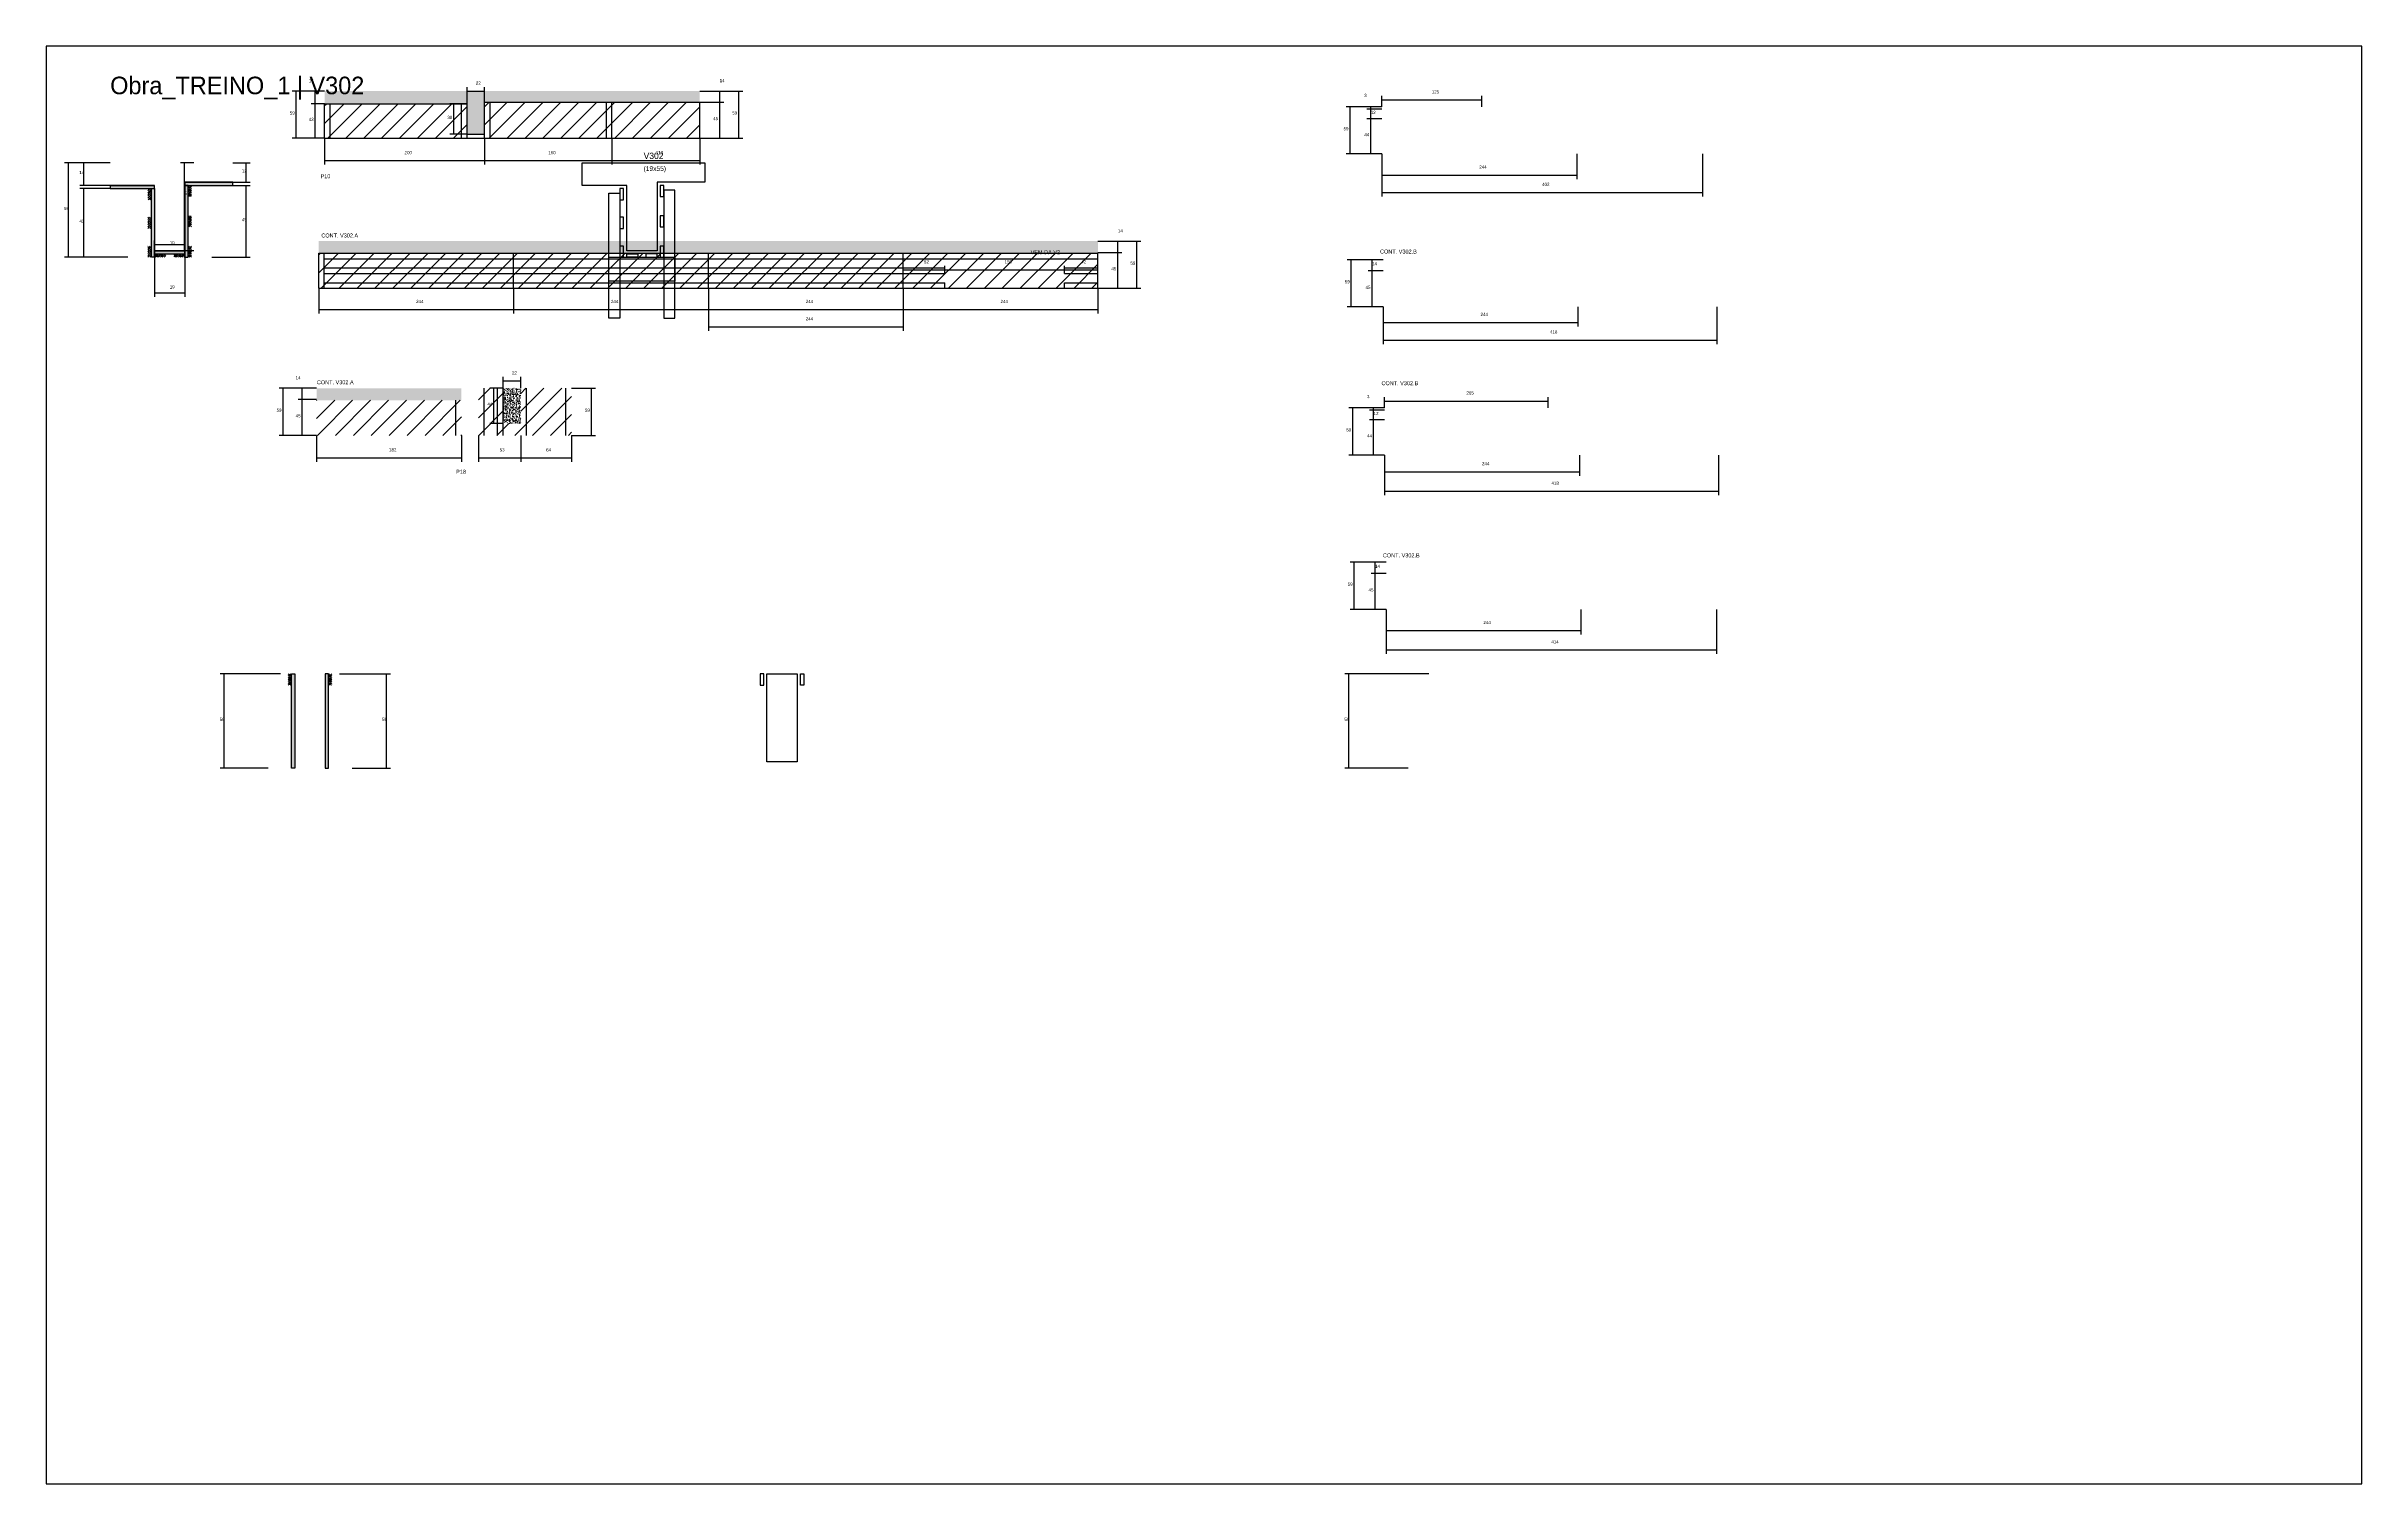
# Model space of a CAD drawing. Header units: metres. Extents: x -41 to 34800, y -36000 to 1848.
# Drawn here: x 5800 to 8700, y 0 to 1800 of the extents above; entities that cross this region are included whole.
import ezdxf

# ---------------------------------------------------------------- set-up
doc = ezdxf.new("R2010")
doc.units = ezdxf.units.M
for name, color, linetype in [('CELL_BORDER', 8, 'Continuous'), ('CONCRETO', 251, 'Continuous'), ('COTA', 4, 'Continuous'), ('Cota Seção (2x)', 4, 'Continuous'), ('Hachura', 253, 'Continuous'), ('LABEL_ID', 3, 'Continuous'), ('Madeira', 126, 'Continuous'), ('NOMENCLATURA', 7, 'Continuous'), ('Painéis', 200, 'Continuous'), ('REAPROVEITAMENTO', 251, 'Continuous'), ('SARR_2.2x7', 40, 'Continuous'), ('SARR_3.5x7', 81, 'Continuous'), ('Texto Seção', 7, 'Continuous')]:
    doc.layers.add(name, color=color, linetype=linetype)

msp = doc.modelspace()

# ---------------------------------------------------------------- hatches: boundary and pattern name
at = {"layer": 'COTA'}
h = msp.add_hatch(dxfattribs=at)
h.set_pattern_fill('AR-CONC', scale=0.03)
h.paths.add_polyline_path([(6349, 1690), (6349, 1730), (6349, 1730), (6618.5, 1730), (6618.5, 1730), (6618.5, 1744), (6618.5, 1744), (6148.5, 1744), (6148.5, 1744), (6148.5, 1728), (6148.5, 1728), (6327, 1728), (6327, 1728), (6327, 1690), (6327, 1690), (6349, 1690)])
h = msp.add_hatch(dxfattribs=at)
h.set_pattern_fill('AR-CONC', scale=0.03)
h.paths.add_polyline_path([(7117.2, 1541), (7117.2, 1556), (7117.2, 1556), (6141.2, 1556), (6141.2, 1556), (6141.2, 1541), (6141.2, 1541), (7117.2, 1541)])
h = msp.add_hatch(dxfattribs=at)
h.set_pattern_fill('AR-CONC', scale=0.03)
h.paths.add_polyline_path([(6138.5, 1371.8), (6138.5, 1356.8), (6138.5, 1356.8), (6320, 1356.8), (6320, 1356.8), (6320, 1371.8), (6320, 1371.8), (6138.5, 1371.8)])
h = msp.add_hatch(dxfattribs=at)
h.set_pattern_fill('AR-CONC', scale=0.03)
h.paths.add_polyline_path([(6394.3, 1327.8), (6394.3, 1371.8), (6394.3, 1371.8), (6372.3, 1371.8), (6372.3, 1371.8), (6372.3, 1327.8), (6372.3, 1327.8), (6394.3, 1327.8)])
at = {"layer": 'Hachura'}
h = msp.add_hatch(color=8, dxfattribs=at)
h.dxf.hatch_style = 1
h.paths.add_polyline_path([(5935.6, 1621.9), (5935.6, 1625.9), (5935.6, 1625.9), (5880, 1625.9), (5880, 1625.9), (5880, 1621.9), (5880, 1621.9), (5935.6, 1621.9)])
h = msp.add_hatch(color=8, dxfattribs=at)
h.dxf.hatch_style = 1
h.paths.add_polyline_path([(6033.6, 1625.9), (6033.6, 1629.9), (6033.6, 1629.9), (5973.6, 1629.9), (5973.6, 1629.9), (5973.6, 1625.9), (5973.6, 1625.9), (6033.6, 1625.9)])
h = msp.add_hatch(color=8, dxfattribs=at)
h.dxf.hatch_style = 1
h.paths.add_polyline_path([(5977.6, 1625.9), (5973.6, 1625.9), (5973.6, 1625.9), (5973.6, 1535.9), (5973.6, 1535.9), (5977.6, 1535.9), (5977.6, 1535.9), (5977.6, 1625.9)])
h = msp.add_hatch(dxfattribs=at)
h.set_pattern_fill('ANSI31', scale=0.5)
h.paths.add_polyline_path([(5977.6, 1611.9), (5982, 1611.9), (5982, 1611.9), (5982, 1625.9), (5982, 1625.9), (5977.6, 1625.9), (5977.6, 1625.9), (5977.6, 1611.9)])
h = msp.add_hatch(dxfattribs=at)
h.set_pattern_fill('ANSI31', scale=0.5)
h.paths.add_polyline_path([(5927.2, 1607.9), (5931.6, 1607.9), (5931.6, 1607.9), (5931.6, 1621.9), (5931.6, 1621.9), (5927.2, 1621.9), (5927.2, 1621.9), (5927.2, 1607.9)])
h = msp.add_hatch(color=8, dxfattribs=at)
h.dxf.hatch_style = 1
h.paths.add_polyline_path([(5931.6, 1621.9), (5935.6, 1621.9), (5935.6, 1621.9), (5935.6, 1535.9), (5935.6, 1535.9), (5931.6, 1535.9), (5931.6, 1535.9), (5931.6, 1621.9)])
h = msp.add_hatch(dxfattribs=at)
h.set_pattern_fill('ANSI31', scale=0.5)
h.paths.add_polyline_path([(5927.2, 1571.9), (5931.6, 1571.9), (5931.6, 1571.9), (5931.6, 1585.9), (5931.6, 1585.9), (5927.2, 1585.9), (5927.2, 1585.9), (5927.2, 1571.9)])
h = msp.add_hatch(dxfattribs=at)
h.set_pattern_fill('ANSI31', scale=0.5)
h.paths.add_polyline_path([(5977.6, 1573.9), (5982, 1573.9), (5982, 1573.9), (5982, 1587.9), (5982, 1587.9), (5977.6, 1587.9), (5977.6, 1587.9), (5977.6, 1573.9)])
h = msp.add_hatch(dxfattribs=at)
h.set_pattern_fill('ANSI31', scale=0.5)
h.paths.add_polyline_path([(5927.2, 1535.9), (5931.6, 1535.9), (5931.6, 1535.9), (5931.6, 1549.9), (5931.6, 1549.9), (5927.2, 1549.9), (5927.2, 1549.9), (5927.2, 1535.9)])
h = msp.add_hatch(color=8, dxfattribs=at)
h.dxf.hatch_style = 1
h.paths.add_polyline_path([(5973.6, 1540.3), (5973.6, 1543.9), (5973.6, 1543.9), (5935.6, 1543.9), (5935.6, 1543.9), (5935.6, 1540.3), (5935.6, 1540.3), (5973.6, 1540.3)])
h = msp.add_hatch(dxfattribs=at)
h.set_pattern_fill('ANSI31', scale=0.5)
h.paths.add_polyline_path([(5935.6, 1535.9), (5935.6, 1540.3), (5935.6, 1540.3), (5949.6, 1540.3), (5949.6, 1540.3), (5949.6, 1535.9), (5949.6, 1535.9), (5935.6, 1535.9)])
h = msp.add_hatch(dxfattribs=at)
h.set_pattern_fill('ANSI31', scale=0.5)
h.paths.add_polyline_path([(5973.6, 1535.9), (5973.6, 1540.3), (5973.6, 1540.3), (5959.6, 1540.3), (5959.6, 1540.3), (5959.6, 1535.9), (5959.6, 1535.9), (5973.6, 1535.9)])
h = msp.add_hatch(dxfattribs=at)
h.set_pattern_fill('ANSI31', scale=0.5)
h.paths.add_polyline_path([(5977.6, 1535.9), (5982, 1535.9), (5982, 1535.9), (5982, 1549.9), (5982, 1549.9), (5977.6, 1549.9), (5977.6, 1549.9), (5977.6, 1535.9)])
h = msp.add_hatch(dxfattribs=at)
h.set_pattern_fill('ANSI31', scale=0.5)
h.paths.add_polyline_path([(6102.9, 1000.1), (6107.3, 1000.1), (6107.3, 1000.1), (6107.3, 1014.1), (6107.3, 1014.1), (6102.9, 1014.1), (6102.9, 1014.1), (6102.9, 1000.1)])
h = msp.add_hatch(color=8, dxfattribs=at)
h.dxf.hatch_style = 1
h.paths.add_polyline_path([(6111.3, 1014.1), (6107.3, 1014.1), (6107.3, 1014.1), (6107.3, 896.1), (6107.3, 896.1), (6111.3, 896.1), (6111.3, 896.1), (6111.3, 1014.1)])
h = msp.add_hatch(color=8, dxfattribs=at)
h.dxf.hatch_style = 1
h.paths.add_polyline_path([(6153.3, 1014.1), (6149.3, 1014.1), (6149.3, 1014.1), (6149.3, 896.1), (6149.3, 896.1), (6153.3, 896.1), (6153.3, 896.1), (6153.3, 1014.1)])
h = msp.add_hatch(dxfattribs=at)
h.set_pattern_fill('ANSI31', scale=0.5)
h.paths.add_polyline_path([(6157.7, 1000.1), (6153.3, 1000.1), (6153.3, 1000.1), (6153.3, 1014.1), (6153.3, 1014.1), (6157.7, 1014.1), (6157.7, 1014.1), (6157.7, 1000.1)])
at = {"layer": 'REAPROVEITAMENTO'}
h = msp.add_hatch(dxfattribs=at)
h.set_pattern_fill('ANSI31', scale=5)
h.paths.add_polyline_path([(6327, 1685), (6327, 1728), (6327, 1728), (6148.5, 1728), (6148.5, 1728), (6148.5, 1685), (6148.5, 1685), (6327, 1685)])
h = msp.add_hatch(dxfattribs=at)
h.set_pattern_fill('ANSI31', scale=5)
h.paths.add_polyline_path([(6618.5, 1685), (6618.5, 1730), (6618.5, 1730), (6349, 1730), (6349, 1730), (6349, 1685), (6349, 1685), (6618.5, 1685)])
h = msp.add_hatch(dxfattribs=at)
h.set_pattern_fill('ANSI31', scale=5)
h.paths.add_polyline_path([(6141.2, 1541), (6141.2, 1497), (6141.2, 1497), (7117.2, 1497), (7117.2, 1497), (7117.2, 1541), (7117.2, 1541), (6141.2, 1541)])
h = msp.add_hatch(dxfattribs=at)
h.set_pattern_fill('ANSI31', scale=5)
h.paths.add_polyline_path([(6394.3, 1371.8), (6394.3, 1327.8), (6394.3, 1327.8), (6372.3, 1327.8), (6372.3, 1327.8), (6372.3, 1371.8), (6372.3, 1371.8), (6341.3, 1371.8), (6341.3, 1371.8), (6341.3, 1312.8), (6341.3, 1312.8), (6457.8, 1312.8), (6457.8, 1312.8), (6457.8, 1371.8), (6457.8, 1371.8), (6394.3, 1371.8)])
h = msp.add_hatch(dxfattribs=at)
h.set_pattern_fill('ANSI31', scale=5)
h.paths.add_polyline_path([(6320, 1312.8), (6320, 1356.8), (6320, 1356.8), (6138.5, 1356.8), (6138.5, 1356.8), (6138.5, 1312.8), (6138.5, 1312.8), (6320, 1312.8)])

# ---------------------------------------------------------------- linework, layer by layer
at = {"layer": 'CELL_BORDER'}
msp.add_lwpolyline([(5800, 0), (8700, 0), (8700, 1800), (5800, 1800)], close=True, dxfattribs=at)
at = {"layer": 'CONCRETO'}
for points in [[(6471.3, 1625.9), (6471.3, 1653.9), (6624.9, 1653.9), (6624.9, 1629.9), (6564.9, 1629.9), (6564.9, 1543.9), (6526.9, 1543.9), (6526.9, 1625.9)], [(6702.6, 1014.1), (6702.6, 1014.1), (6740.6, 1014.1), (6740.6, 986.1), (6740.6, 986.1), (6740.6, 904.1), (6702.6, 904.1), (6702.6, 1014.1)]]:
    msp.add_lwpolyline(points, close=True, dxfattribs=at)
at = {"layer": 'COTA'}
for p, q in [((6148.5, 1744), (6108.1, 1744)), ((6113.1, 1685), (6113.1, 1744)), ((6148.5, 1744), (6131.9, 1744)), ((6136.9, 1728), (6136.9, 1744)), ((6327, 1728), (6327, 1749)), ((6327, 1744), (6349, 1744)), ((6349, 1730), (6349, 1749)), ((6618.5, 1744), (6648.4, 1744)), ((6618.5, 1744), (6672.2, 1744)), ((6643.4, 1730), (6643.4, 1744)), ((6667.2, 1685), (6667.2, 1744)), ((6148.5, 1728), (6131.9, 1728)), ((6148.5, 1728), (6131.9, 1728)), ((6136.9, 1685), (6136.9, 1728)), ((6327, 1728), (6305.5, 1728)), ((6310.5, 1690), (6310.5, 1728)), ((6618.5, 1730), (6648.4, 1730)), ((6618.5, 1730), (6648.4, 1730)), ((6643.4, 1685), (6643.4, 1730)), ((7472.8, 1724.3), (7427.9, 1724.3)), ((7432.9, 1665.3), (7432.9, 1724.3)), ((7472.8, 1724.3), (7453.9, 1724.3)), ((7472.8, 1721.3), (7453.9, 1721.3)), ((7472.8, 1721.3), (7453.9, 1721.3)), ((7458.9, 1721.3), (7458.9, 1724.3)), ((7458.9, 1709.3), (7458.9, 1721.3)), ((7472.8, 1724.3), (7472.8, 1737.9)), ((7472.8, 1732.9), (7597.8, 1732.9)), ((7597.8, 1724.3), (7597.8, 1737.9)), ((6148.5, 1685), (6108.1, 1685)), ((6148.5, 1685), (6131.9, 1685)), ((6148.5, 1685), (6148.5, 1651.8)), ((6327, 1690), (6305.5, 1690)), ((6349, 1685), (6349, 1651.8)), ((6349, 1685), (6349, 1651.8)), ((6508.5, 1685), (6508.5, 1651.8)), ((6508.5, 1685), (6508.5, 1651.8)), ((6618.5, 1685), (6648.4, 1685)), ((6618.5, 1685), (6672.2, 1685)), ((6618.5, 1685), (6618.5, 1651.8)), ((7472.8, 1709.3), (7453.9, 1709.3)), ((7472.8, 1709.3), (7453.9, 1709.3)), ((7458.9, 1665.3), (7458.9, 1709.3)), ((5880, 1653.9), (5822.6, 1653.9)), ((5827.6, 1535.9), (5827.6, 1653.9)), ((5880, 1653.9), (5841.9, 1653.9)), ((5846.9, 1625.9), (5846.9, 1653.9)), ((6033.6, 1653.9), (6055.4, 1653.9)), ((6050.4, 1629.9), (6050.4, 1653.9)), ((6148.5, 1656.8), (6349, 1656.8)), ((6349, 1656.8), (6508.5, 1656.8)), ((6508.5, 1656.8), (6618.5, 1656.8)), ((7472.8, 1665.3), (7427.9, 1665.3)), ((7472.8, 1665.3), (7453.9, 1665.3)), ((7472.8, 1665.3), (7472.8, 1633.8)), ((7472.8, 1665.3), (7472.8, 1612.1)), ((7716.8, 1665.3), (7716.8, 1633.8)), ((7874.3, 1665.3), (7874.3, 1612.1)), ((5880, 1625.9), (5841.9, 1625.9)), ((6033.6, 1629.9), (6055.4, 1629.9)), ((6033.6, 1625.9), (6055.4, 1625.9)), ((6050.4, 1535.9), (6050.4, 1625.9)), ((7472.8, 1638.8), (7716.8, 1638.8)), ((5880, 1621.9), (5841.9, 1621.9)), ((5846.9, 1535.9), (5846.9, 1621.9)), ((7472.8, 1617.1), (7874.3, 1617.1)), ((7117.2, 1556), (7147.1, 1556)), ((7117.2, 1556), (7171, 1556)), ((7117.2, 1542), (7147.1, 1542)), ((7117.2, 1542), (7147.1, 1542)), ((7142.1, 1542), (7142.1, 1556)), ((7142.1, 1497), (7142.1, 1542)), ((7166, 1497), (7166, 1556)), ((5902, 1535.9), (5822.6, 1535.9)), ((5902, 1535.9), (5841.9, 1535.9)), ((5935.6, 1535.9), (5935.6, 1486.2)), ((5973.6, 1535.9), (5973.6, 1486.2)), ((6007.2, 1535.9), (6055.4, 1535.9)), ((6873.2, 1519), (6873.2, 1525)), ((6873.2, 1520), (6925.2, 1520)), ((6925.2, 1519), (6925.2, 1525)), ((6925.2, 1520), (6925.2, 1525)), ((6925.2, 1520), (7075.2, 1520)), ((7075.2, 1520.1), (7075.2, 1525.1)), ((7075.2, 1520), (7075.2, 1525)), ((7075.2, 1520.1), (7117.2, 1520.1)), ((7117.2, 1515.5), (7117.2, 1525.1)), ((7474.4, 1532.7), (7429.5, 1532.7)), ((7434.5, 1473.7), (7434.5, 1532.7)), ((7474.4, 1532.7), (7455.5, 1532.7)), ((7474.4, 1518.7), (7455.5, 1518.7)), ((7474.4, 1518.7), (7455.5, 1518.7)), ((7460.5, 1518.7), (7460.5, 1532.7)), ((7460.5, 1473.7), (7460.5, 1518.7)), ((5935.6, 1491.2), (5973.6, 1491.2)), ((6141.2, 1497), (6141.2, 1465.4)), ((6385.2, 1497), (6385.2, 1465.4)), ((6385.2, 1497), (6385.2, 1465.4)), ((6629.2, 1497), (6629.2, 1443.6)), ((6629.2, 1497), (6629.2, 1465.4)), ((6629.2, 1497), (6629.2, 1465.4)), ((6873.2, 1497), (6873.2, 1443.6)), ((6873.2, 1497), (6873.2, 1465.4)), ((6873.2, 1497), (6873.2, 1465.4)), ((7117.2, 1497), (7147.1, 1497)), ((7117.2, 1497), (7171, 1497)), ((7117.2, 1497), (7117.2, 1465.4)), ((6141.2, 1470.4), (6385.2, 1470.4)), ((6385.2, 1470.4), (6629.2, 1470.4)), ((6629.2, 1470.4), (6873.2, 1470.4)), ((6873.2, 1470.4), (7117.2, 1470.4)), ((7474.4, 1473.7), (7429.5, 1473.7)), ((7474.4, 1473.7), (7455.5, 1473.7)), ((7474.4, 1473.7), (7474.4, 1449.3)), ((7474.4, 1473.7), (7474.4, 1427.2)), ((7474.4, 1454.3), (7718.4, 1454.3)), ((7718.4, 1473.7), (7718.4, 1449.3)), ((7892.4, 1473.7), (7892.4, 1427.2)), ((6629.2, 1448.6), (6873.2, 1448.6)), ((7474.4, 1432.2), (7892.4, 1432.2)), ((6138.5, 1371.8), (6091.6, 1371.8)), ((6096.6, 1312.8), (6096.6, 1371.8)), ((6138.5, 1371.8), (6115.4, 1371.8)), ((6120.4, 1357.8), (6120.4, 1371.8)), ((6372.3, 1371.8), (6355.5, 1371.8)), ((6360.5, 1327.8), (6360.5, 1371.8)), ((6372.3, 1371.8), (6372.3, 1385.9)), ((6372.3, 1380.9), (6394.3, 1380.9)), ((6394.3, 1371.8), (6394.3, 1385.9)), ((6457.8, 1371.8), (6487.7, 1371.8)), ((6482.7, 1312.8), (6482.7, 1371.8)), ((6138.5, 1357.8), (6115.4, 1357.8)), ((6138.5, 1357.8), (6115.4, 1357.8)), ((6120.4, 1312.8), (6120.4, 1357.8)), ((7476.2, 1347.2), (7431.4, 1347.2)), ((7436.4, 1288.2), (7436.4, 1347.2)), ((7476.2, 1347.2), (7457.4, 1347.2)), ((7476.2, 1344.2), (7457.4, 1344.2)), ((7476.2, 1344.2), (7457.4, 1344.2)), ((7462.4, 1344.2), (7462.4, 1347.2)), ((7462.4, 1332.2), (7462.4, 1344.2)), ((7476.2, 1347.2), (7476.2, 1360.8)), ((7476.2, 1355.8), (7681.2, 1355.8)), ((7681.2, 1347.2), (7681.2, 1360.8)), ((6138.5, 1312.8), (6091.6, 1312.8)), ((6138.5, 1312.8), (6115.4, 1312.8)), ((6138.5, 1312.8), (6138.5, 1279.5)), ((6320, 1312.8), (6320, 1279.5)), ((6341.3, 1312.8), (6341.3, 1279.5)), ((6372.3, 1327.8), (6355.5, 1327.8)), ((6394.3, 1312.8), (6394.3, 1279.5)), ((6394.3, 1312.8), (6394.3, 1279.5)), ((6457.8, 1312.8), (6487.7, 1312.8)), ((6457.8, 1312.8), (6457.8, 1279.5)), ((7476.2, 1332.2), (7457.4, 1332.2)), ((7476.2, 1332.2), (7457.4, 1332.2)), ((7462.4, 1288.2), (7462.4, 1332.2)), ((6138.5, 1284.5), (6320, 1284.5)), ((6341.3, 1284.5), (6394.3, 1284.5)), ((6394.3, 1284.5), (6457.8, 1284.5)), ((7476.2, 1288.2), (7431.4, 1288.2)), ((7476.2, 1288.2), (7457.4, 1288.2)), ((7476.2, 1288.2), (7476.2, 1262.3)), ((7476.2, 1288.2), (7476.2, 1237.9)), ((7720.2, 1288.2), (7720.2, 1262.3)), ((7894.2, 1288.2), (7894.2, 1237.9)), ((7476.2, 1267.3), (7720.2, 1267.3)), ((7476.2, 1242.9), (7894.2, 1242.9)), ((7478, 1153.9), (7433.2, 1153.9)), ((7438.2, 1094.9), (7438.2, 1153.9)), ((7478, 1153.9), (7459.2, 1153.9)), ((7478, 1139.9), (7459.2, 1139.9)), ((7478, 1139.9), (7459.2, 1139.9)), ((7464.2, 1139.9), (7464.2, 1153.9)), ((7464.2, 1094.9), (7464.2, 1139.9)), ((7478, 1094.9), (7433.2, 1094.9)), ((7478, 1094.9), (7459.2, 1094.9)), ((7478, 1094.9), (7478, 1063.4)), ((7478, 1094.9), (7478, 1039.1)), ((7722, 1094.9), (7722, 1063.4)), ((7892, 1094.9), (7892, 1039.1)), ((7478, 1068.4), (7722, 1068.4)), ((7478, 1044.1), (7892, 1044.1)), ((6093.3, 1014.1), (6017.6, 1014.1)), ((6022.6, 896.1), (6022.6, 1014.1)), ((6167.3, 1014.1), (6231.1, 1014.1)), ((6226.1, 896.1), (6226.1, 1014.1)), ((7531.4, 1014.1), (7426.4, 1014.1)), ((7431.4, 896.1), (7431.4, 1014.1)), ((6077.7, 896.1), (6017.6, 896.1)), ((6182.9, 896.1), (6231.1, 896.1)), ((7505.8, 896.1), (7426.4, 896.1))]:
    msp.add_line(p, q, dxfattribs=at)
at = {"layer": 'Cota Seção (2x)'}
for p, q in [((5984.6, 1653.9), (5968.1, 1653.9)), ((5973.1, 1543.9), (5973.1, 1653.9)), ((5935.6, 1535.9), (5935.6, 1556.9)), ((5935.6, 1551.9), (5973.6, 1551.9)), ((5984.6, 1543.9), (5968.1, 1543.9)), ((5973.6, 1535.9), (5973.6, 1556.9))]:
    msp.add_line(p, q, dxfattribs=at)
at = {"layer": 'Madeira'}
for points in [[(6568.9, 1611.9), (6573.3, 1611.9), (6573.3, 1625.9), (6568.9, 1625.9)], [(6518.5, 1607.9), (6522.9, 1607.9), (6522.9, 1621.9), (6518.5, 1621.9)], [(6518.5, 1571.9), (6522.9, 1571.9), (6522.9, 1585.9), (6518.5, 1585.9)], [(6568.9, 1573.9), (6573.3, 1573.9), (6573.3, 1587.9), (6568.9, 1587.9)], [(6518.5, 1535.9), (6522.9, 1535.9), (6522.9, 1549.9), (6518.5, 1549.9)], [(6526.9, 1535.9), (6526.9, 1540.3), (6540.9, 1540.3), (6540.9, 1535.9)], [(6564.9, 1535.9), (6564.9, 1540.3), (6550.9, 1540.3), (6550.9, 1535.9)], [(6568.9, 1535.9), (6573.3, 1535.9), (6573.3, 1549.9), (6568.9, 1549.9)], [(6694.2, 1000.1), (6698.6, 1000.1), (6698.6, 1014.1), (6694.2, 1014.1)], [(6749, 1000.1), (6744.6, 1000.1), (6744.6, 1014.1), (6749, 1014.1)]]:
    msp.add_lwpolyline(points, close=True, dxfattribs=at)
at = {"layer": 'Painéis'}
for p, q in [((6148.5, 1728), (6327, 1728)), ((6148.5, 1685), (6148.5, 1728)), ((6327, 1690), (6327, 1728)), ((6349, 1730), (6508.5, 1730)), ((6349, 1685), (6349, 1730)), ((6508.5, 1730), (6618.5, 1730)), ((6508.5, 1685), (6508.5, 1730)), ((6618.5, 1685), (6618.5, 1730)), ((6148.5, 1685), (6349, 1685)), ((6327, 1690), (6349, 1690)), ((6349, 1685), (6349, 1690)), ((6349, 1685), (6508.5, 1685)), ((6508.5, 1685), (6618.5, 1685)), ((5880, 1625.9), (5935.6, 1625.9)), ((5973.6, 1629.9), (6033.6, 1629.9)), ((5935.6, 1543.9), (5973.6, 1543.9)), ((6141.2, 1541), (7117.2, 1541)), ((6141.2, 1497), (6141.2, 1541)), ((6385.2, 1497), (6385.2, 1541)), ((6629.2, 1497), (6629.2, 1541)), ((6873.2, 1497), (6873.2, 1541)), ((7117.2, 1497), (7117.2, 1541)), ((6141.2, 1497), (7117.2, 1497))]:
    msp.add_line(p, q, dxfattribs=at)
for points in [[(5935.6, 1621.9), (5935.6, 1625.9), (5880, 1625.9), (5880, 1621.9)], [(6033.6, 1625.9), (6033.6, 1629.9), (5973.6, 1629.9), (5973.6, 1625.9)], [(5977.6, 1625.9), (5973.6, 1625.9), (5973.6, 1535.9), (5977.6, 1535.9)], [(5931.6, 1621.9), (5935.6, 1621.9), (5935.6, 1535.9), (5931.6, 1535.9)], [(5973.6, 1540.3), (5973.6, 1543.9), (5935.6, 1543.9), (5935.6, 1540.3)], [(6107.3, 1014.1), (6111.3, 1014.1), (6111.3, 896.1), (6107.3, 896.1)], [(6153.3, 1014.1), (6149.3, 1014.1), (6149.3, 896.1), (6153.3, 896.1)]]:
    msp.add_lwpolyline(points, close=True, dxfattribs=at)
at = {"layer": 'SARR_2.2x7'}
for p, q in [((6155.4, 1685), (6155.4, 1728)), ((6320, 1685), (6320, 1728)), ((6327, 1685), (6327, 1728)), ((6355.9, 1685), (6355.9, 1730)), ((6501.5, 1685), (6501.5, 1730)), ((6148.2, 1497), (6148.2, 1541)), ((6148.2, 1534), (6385.2, 1534)), ((6148.2, 1522.5), (6385.2, 1522.5)), ((6148.2, 1515.5), (6385.2, 1515.5)), ((6385.2, 1534), (6629.2, 1534)), ((6385.2, 1522.5), (6629.2, 1522.5)), ((6385.2, 1515.5), (6629.2, 1515.5)), ((6629.2, 1534), (6873.2, 1534)), ((6629.2, 1522.5), (6873.2, 1522.5)), ((6629.2, 1515.5), (6873.2, 1515.5)), ((6873.2, 1534), (7117.2, 1534)), ((6873.2, 1522.5), (6925.2, 1522.5)), ((6873.2, 1515.5), (6925.2, 1515.5)), ((6925.2, 1515.5), (6925.2, 1522.5)), ((7075.2, 1522.5), (7117.2, 1522.5)), ((7075.2, 1515.5), (7075.2, 1522.5)), ((7075.2, 1515.5), (7117.2, 1515.5)), ((6148.2, 1504), (6385.2, 1504)), ((6385.2, 1504), (6629.2, 1504)), ((6629.2, 1504), (6873.2, 1504)), ((6873.2, 1504), (6925.2, 1504)), ((6925.2, 1497), (6925.2, 1504)), ((7075.2, 1504), (7117.2, 1504)), ((7075.2, 1497), (7075.2, 1504)), ((6348.3, 1312.8), (6348.3, 1371.8)), ((6365.3, 1312.8), (6365.3, 1371.8)), ((6372.3, 1312.8), (6372.3, 1371.8)), ((6401.3, 1312.8), (6401.3, 1371.8)), ((6450.8, 1312.8), (6450.8, 1371.8)), ((6313.1, 1312.8), (6313.1, 1356.8))]:
    msp.add_line(p, q, dxfattribs=at)
at = {"layer": 'SARR_3.5x7'}
for points in [[(6504.5, 1616), (6518.5, 1616), (6518.5, 1459.5), (6504.5, 1459.5)], [(6587.3, 1619.9), (6573.3, 1619.9), (6573.3, 1459.5), (6587.3, 1459.5)], [(6504.5, 1535.9), (6587.3, 1535.9), (6587.3, 1505.9), (6504.5, 1505.9)]]:
    msp.add_lwpolyline(points, close=True, dxfattribs=at)

# ---------------------------------------------------------------- texts
at = {"layer": 'COTA'}
for s, p in [('16', (6128.8, 1755)), ('22', (6338, 1752)), ('14', (6643.4, 1755.1)), ('3', (7450.7, 1736.5)), ('125', (7535.3, 1741)), ('59', (6105, 1714.5)), ('38', (6302.3, 1709)), ('45', (6635.2, 1707.5)), ('59', (6659.1, 1714.5)), ('12', (7458.9, 1715.3)), ('43', (6128.7, 1706.5)), ('59', (7424.8, 1694.8)), ('44', (7450.8, 1687.3)), ('200', (6248.7, 1664.9)), ('160', (6428.7, 1664.9)), ('110', (6563.5, 1664.9)), ('14', (5841.4, 1639.9)), ('12', (6044.9, 1641.9)), ('244', (7594.8, 1646.8)), ('402', (7673.5, 1625.2)), ('59', (5822.1, 1594.9)), ('43', (5841.4, 1578.9)), ('45', (6044.9, 1580.9)), ('14', (7142.1, 1567)), ('52', (6899.2, 1528.1)), ('150', (7000.2, 1528.1)), ('42', (7096.2, 1528.1)), ('45', (7134, 1519.5)), ('59', (7157.8, 1526.5)), ('14', (7460.5, 1525.7)), ('19', (5954.6, 1496.7)), ('244', (6263.2, 1478.5)), ('244', (6507.2, 1478.5)), ('244', (6751.2, 1478.5)), ('244', (6995.2, 1478.5)), ('59', (7426.4, 1503.2)), ('45', (7452.4, 1496.2)), ('244', (6751.2, 1456.7)), ('244', (7596.4, 1462.3)), ('418', (7683.4, 1440.3)), ('22', (6383.3, 1388.9)), ('14', (6112.3, 1382.8)), ('3', (7454.1, 1359.4)), ('205', (7578.7, 1363.9)), ('59', (6088.4, 1342.3)), ('45', (6112.3, 1335.3)), ('44', (6352.4, 1349.8)), ('59', (6474.6, 1342.3)), ('12', (7462.4, 1338.2)), ('59', (7428.2, 1317.7)), ('44', (7454.3, 1310.2)), ('182', (6229.3, 1292.7)), ('53', (6367.8, 1292.7)), ('64', (6426.1, 1292.7)), ('244', (7598.2, 1275.4)), ('418', (7685.2, 1251)), ('14', (7464.2, 1146.9)), ('59', (7430, 1124.4)), ('45', (7456.1, 1117.4)), ('244', (7600, 1076.5)), ('414', (7685, 1052.2)), ('59', (6017.1, 955.1)), ('59', (6220.6, 955.1)), ('59', (7425.9, 955.1))]:
    msp.add_text(s, height=4, dxfattribs=at).set_placement(p)
at = {"layer": 'Cota Seção (2x)'}
for s, p in [('55', (5973.1, 1613.9)), ('19', (5954.6, 1551.9))]:
    msp.add_text(s, height=4, dxfattribs=at).set_placement(p)
at = {"layer": 'LABEL_ID'}
msp.add_text('Obra_TREINO_1 | V302', height=22, dxfattribs=at).set_placement((5880, 1740))
at = {"layer": 'NOMENCLATURA'}
for s, p in [('P10', (6143.5, 1634.8)), ('P18', (6313.3, 1264.7))]:
    msp.add_text(s, height=5, dxfattribs=at).set_placement(p)
at = {"layer": 'Texto Seção'}
for s, height, p in [('V302', 8, (6548.1, 1658.9)), ('(19x55)', 6, (6548.1, 1643.9)), ('CONT. V302.A', 5, (6144.5, 1560.6)), ('VEM DA V2', 5, (7032.9, 1539.7)), ('CONT. V302.B', 5, (7470.5, 1540.5)), ('CONT. V302.A', 5, (6138.9, 1376.8)), ('CONT. V302.B', 5, (7472.3, 1375.6)), ('CONT. V302.B', 5, (7474.1, 1160))]:
    msp.add_text(s, height=height, dxfattribs=at).set_placement(p)

doc.saveas('drawing.dxf')
